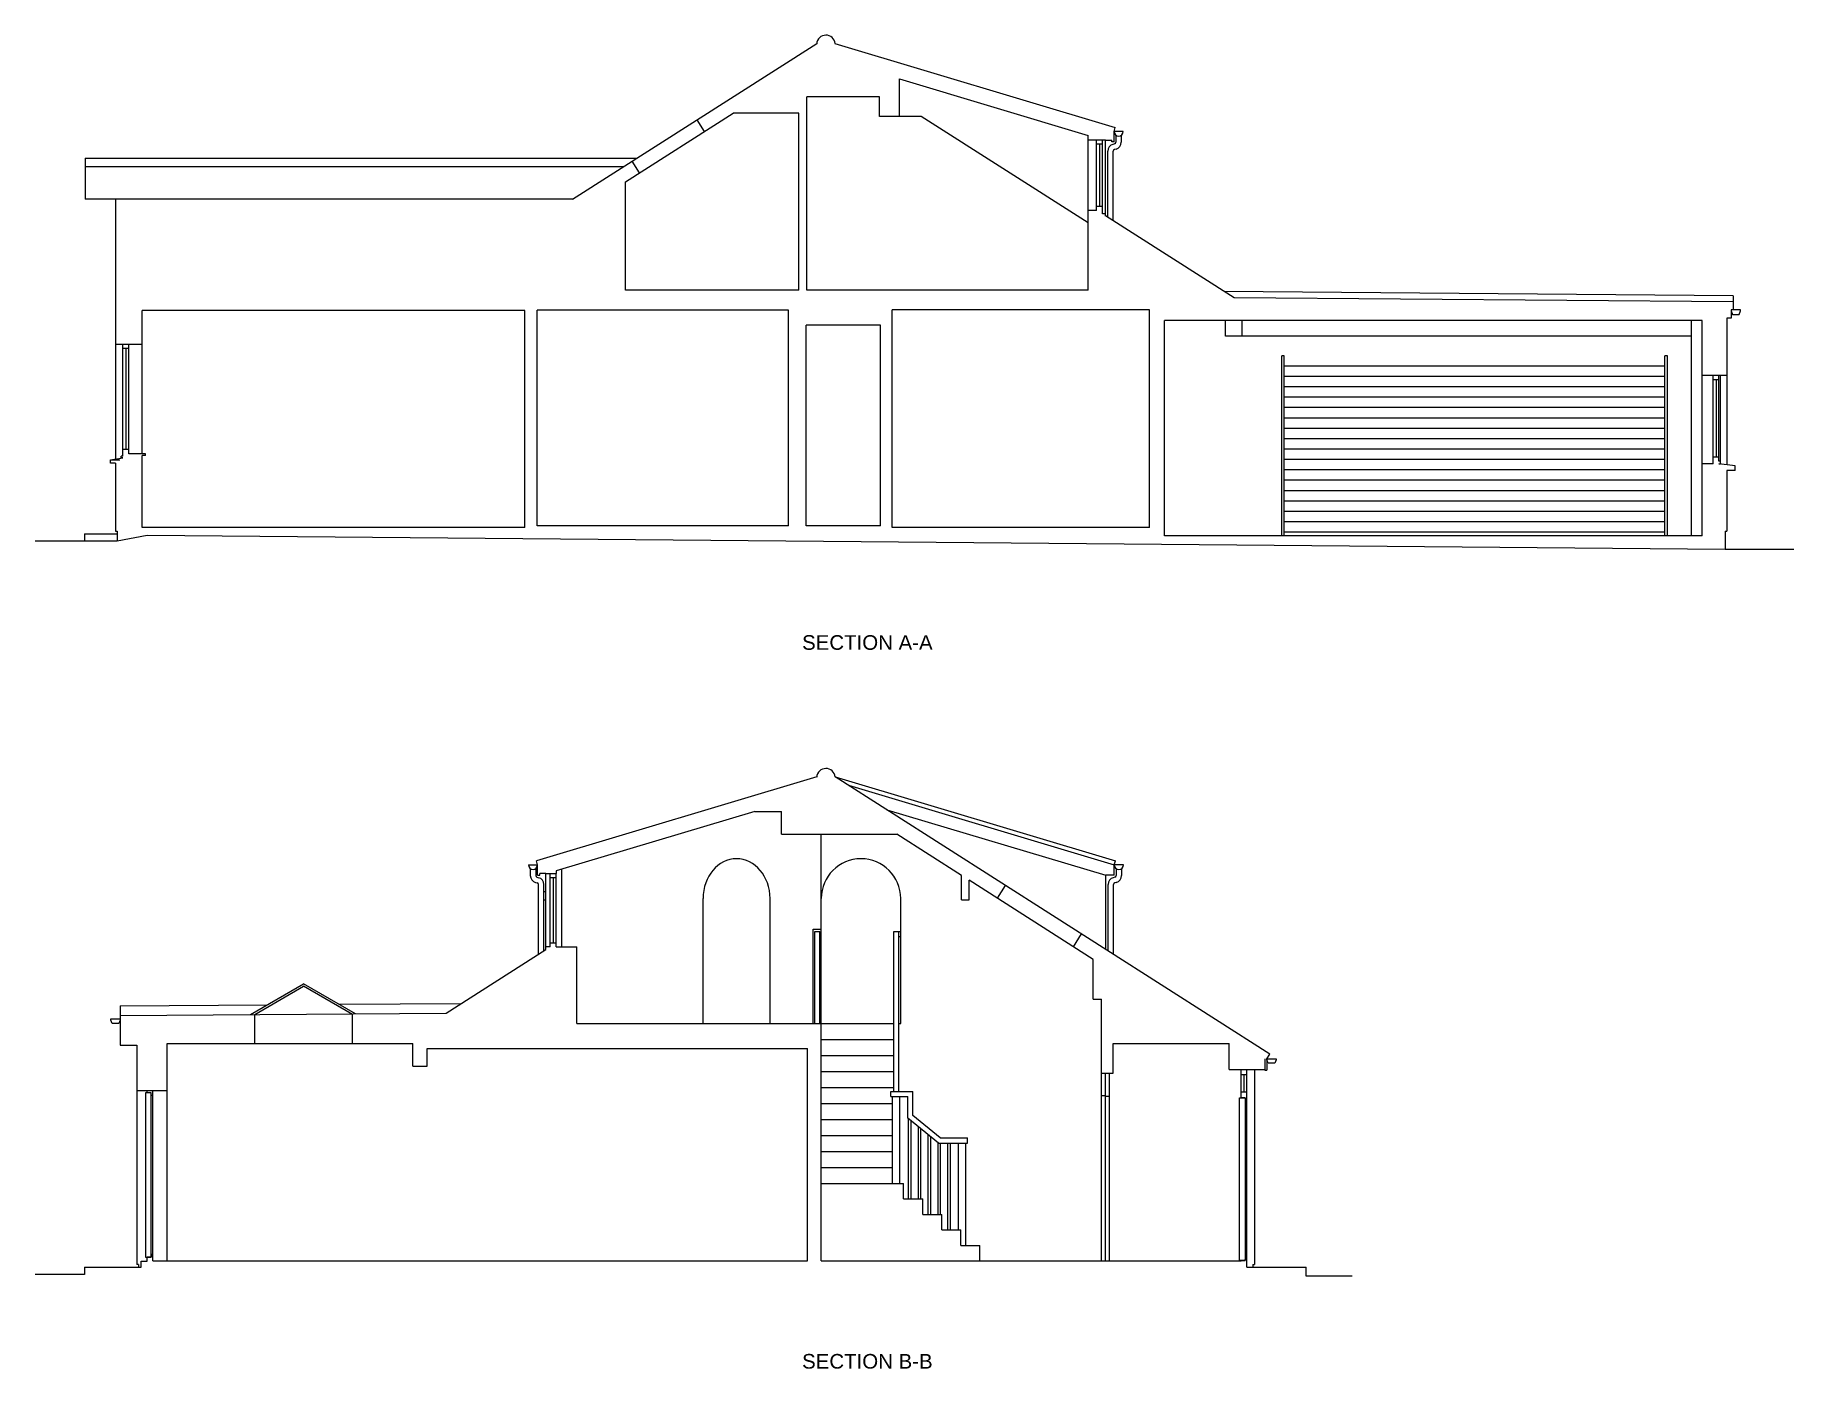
# Model space of a CAD drawing. Header units: millimetres. Extents: x 0 to 257100, y -5590 to 37493.
# Drawn here: x 233043 to 254085, y -5590 to 10366 of the extents above; entities that cross this region are included whole.
import ezdxf
from ezdxf.enums import TextEntityAlignment as Align

# ---------------------------------------------------------------- set-up
doc = ezdxf.new("R2010")
doc.units = ezdxf.units.MM
doc.header["$LTSCALE"] = 25
doc.header["$MEASUREMENT"] = 0
for name, color, linetype in [('05 - General Notes', 6, 'Continuous'), ('20 - Existing Walls', 2, 'Continuous'), ('24 - Stair-Ramp', 1, 'Continuous'), ('31 - Windows', 1, 'Continuous'), ('32 - Doors', 1, 'Continuous'), ('34 - Balustrades', 1, 'Continuous'), ('43 - Floor Finish', 6, 'Continuous'), ('45 - Ceiling Finish', 6, 'Continuous'), ('47 - Roof Finish', 70, 'Continuous'), ('52 -', 2, 'Continuous'), ('94 - Landscaping', 7, 'Continuous')]:
    doc.layers.add(name, color=color, linetype=linetype)
doc.styles.get("Standard").update_dxf_attribs({"font": 'arial.ttf'})

msp = doc.modelspace()

# ---------------------------------------------------------------- texts
at = {"layer": '05 - General Notes'}
for s, p in [('SECTION A-A', (243000, 3100)), ('SECTION B-B', (243000, -5500))]:
    msp.add_text(s, height=175, dxfattribs=at).set_placement(p, align=Align.MIDDLE_CENTER)

# ---------------------------------------------------------------- linework, layer by layer
at = {"layer": '20 - Existing Walls'}
for p, q in [((242277.1, 7317), (242277.1, 9628)), ((242178.1, 7317), (242178.1, 9434)), ((245643.1, 7317), (245643.1, 9166.1)), ((245850.9, 9111), (245643.1, 9111)), ((245850.9, 8201.9), (245850.9, 9111)), ((240105.1, 7317), (240105.1, 8613)), ((234002.6, 8403.5), (234002.6, 5294.6)), ((234322.6, 5359), (234322.6, 7073)), ((238902.6, 4475), (238902.6, 7073)), ((239047.6, 4495), (239047.6, 7076)), ((242057.6, 4495), (242057.6, 7076)), ((243297.6, 4475), (243297.6, 7079)), ((246376.6, 4475), (246376.6, 7079)), ((246557.1, 4375), (246557.1, 6951)), ((252859.1, 4375), (252859.1, 6951)), ((252989.1, 4375), (252989.1, 6951)), ((253285.1, 6980), (253285.1, 5225.3)), ((242267.1, 4495), (242267.1, 6898)), ((243158.1, 4495), (243158.1, 6898)), ((234322.6, 6667), (234002.6, 6667)), ((253285.1, 6294), (252989.1, 6294)), ((234322.6, 4475), (234322.6, 5339)), ((234002.6, 5247), (234002.6, 4431)), ((253119.1, 5237), (252989.1, 5237)), ((253285.1, 5158), (253285.1, 4431)), ((234002.6, 4431), (234022.6, 4431)), ((234022.6, 4431), (234022.6, 4311)), ((253265.1, 4431), (253265.1, 4212)), ((253265.1, 4431), (253285.1, 4431)), ((242448.1, -4298.7), (242448.1, 806.3)), ((239154.2, -572.9), (239154.2, 337.3)), ((239154.2, 337.3), (239276.1, 337.3)), ((239154.2, -572.9), (239154.2, 315.3)), ((239276.1, 366.6), (239276.1, 337.3)), ((239346.1, -541.7), (239346.1, 387.6)), ((245854.3, -571.8), (245854.3, 315.3)), ((241034.1, -1456.7), (241034.1, 37.8)), ((241835.1, -1456.7), (241835.1, 37.8)), ((243399.1, -1456.7), (243399.1, 37.8)), ((239276.1, -541.7), (239522.1, -541.7)), ((239522.1, -1456.7), (239522.1, -541.7)), ((234257.6, -1717.7), (234257.6, -4342.7)), ((234622.1, -4298.7), (234622.1, -1696.7)), ((242282.1, -4298.7), (242282.1, -1755.7)), ((247631.1, -2008.7), (247631.1, -4342.7)), ((234622.1, -2264.7), (234257.6, -2264.7)), ((234277.6, -4342.7), (234257.6, -4342.7)), ((234277.6, -4342.7), (234277.6, -4373.7)), ((247471.1, -4293.7), (247521.1, -4293.7)), ((247541.1, -4282.7), (247521.1, -4282.7)), ((247611.1, -4342.7), (247631.1, -4342.7)), ((247611.1, -4342.7), (247611.1, -4373.7))]:
    msp.add_line(p, q, dxfattribs=at)
msp.add_arc((242923.6, 37.8), 475.5, 0, 180, dxfattribs=at)
msp.add_ellipse((241434.6, 37.8), major_axis=(0, 475.5), ratio=0.8422713, start_param=4.712389, end_param=7.8539816, dxfattribs=at)
at = {"layer": '24 - Stair-Ramp'}
for p, q in [((233630.9, 4400), (233630.9, 4311)), ((233630.9, 4400), (234022.6, 4400)), ((242448.1, -1648.3), (243315.1, -1648.3)), ((242448.1, -1839.9), (243315.1, -1839.9)), ((242448.1, -2031.5), (243315.1, -2031.5)), ((242448.1, -2223.1), (243315.1, -2223.1)), ((242448.1, -2414.7), (243302.6, -2414.7)), ((242448.1, -2606.3), (243302.6, -2606.3)), ((242448.1, -2797.9), (243302.6, -2797.9)), ((242448.1, -2989.5), (243302.6, -2989.5)), ((242448.1, -3181.1), (243302.6, -3181.1)), ((242448.1, -3372.7), (243434.1, -3372.7)), ((243434.1, -3557.9), (243434.1, -3372.7)), ((243434.1, -3557.9), (243662.4, -3557.9)), ((243662.4, -3743.1), (243662.4, -3557.9)), ((243662.4, -3743.1), (243890.6, -3743.1)), ((243890.6, -3928.3), (243890.6, -3743.1)), ((243890.6, -3928.3), (244118.9, -3928.3)), ((244118.9, -4113.5), (244118.9, -3928.3)), ((244118.9, -4113.5), (244347.1, -4113.5)), ((244347.1, -4298.7), (244347.1, -4113.5)), ((233632.6, -4373.7), (233632.6, -4462.7)), ((233632.6, -4373.7), (234312.1, -4373.7)), ((247541.1, -4373.7), (248251.1, -4373.7)), ((248251.1, -4480.2), (248251.1, -4373.7))]:
    msp.add_line(p, q, dxfattribs=at)
at = {"layer": '31 - Windows'}
for p, q in [((241049.6, 9214.9), (240961.8, 9352.7)), ((245743.1, 8267), (245743.1, 9111)), ((245813.1, 9061), (245743.1, 9061)), ((245778.1, 9061), (245778.1, 8317)), ((245813.1, 8227), (245813.1, 9111)), ((240273.8, 8720.5), (240185.9, 8858.3)), ((245743.1, 8267), (245643.1, 8267)), ((245813.1, 8317), (245743.1, 8317)), ((245850.9, 8227), (245813.1, 8227)), ((234092.6, 5328), (234092.6, 6667)), ((234162.6, 6617), (234092.6, 6617)), ((234127.6, 6617), (234127.6, 5409)), ((234162.6, 5359), (234162.6, 6667)), ((253119.1, 5237), (253119.1, 6294)), ((253189.1, 6244), (253119.1, 6244)), ((253154.1, 6244), (253154.1, 5318)), ((253189.1, 5268), (253189.1, 6294)), ((253209.1, 5237), (253209.1, 6294)), ((233942.6, 5285), (234092.6, 5309)), ((233942.6, 5247), (233942.6, 5285)), ((233942.6, 5285), (234056.6, 5285)), ((234092.6, 5328), (234072.6, 5328)), ((234072.6, 5309), (234072.6, 5328)), ((234092.6, 5309), (234072.6, 5309)), ((234162.6, 5409), (234092.6, 5409)), ((234362.6, 5359), (234162.6, 5359)), ((234362.6, 5339), (234322.6, 5339)), ((234362.6, 5339), (234362.6, 5359)), ((253189.1, 5318), (253119.1, 5318)), ((253209.1, 5268), (253189.1, 5268)), ((234002.6, 5247), (233942.6, 5247)), ((253385.1, 5213), (253189.1, 5237)), ((253189.1, 5237), (253209.1, 5237)), ((253385.1, 5158), (253285.1, 5158)), ((253385.1, 5158), (253385.1, 5213)), ((239206.1, -541.7), (239206.1, 337.3)), ((239206.1, 287.3), (239276.1, 287.3)), ((239241.1, 287.3), (239241.1, -491.7)), ((239276.1, -541.7), (239276.1, 337.3)), ((244557.1, 39.5), (244654.2, 191.9)), ((245466.1, -539.8), (245563.2, -387.4)), ((239206.1, -541.7), (239154.2, -541.7)), ((239206.1, -491.7), (239276.1, -491.7)), ((235618.5, -1350.9), (236253.6, -984.3)), ((235669.1, -1350.6), (236253.6, -1013.1)), ((236873.4, -1342.1), (236253.6, -984.3)), ((236838.1, -1350.6), (236253.6, -1013.1)), ((247471.1, -2066.7), (247541.1, -2066.7)), ((247506.1, -2066.7), (247506.1, -2278.5)), ((247541.1, -2278.5), (247471.1, -2278.5)), ((247471.1, -4298.7), (247471.1, -4293.7)), ((247521.1, -4293.7), (247521.1, -4282.7))]:
    msp.add_line(p, q, dxfattribs=at)
at = {"layer": '32 - Doors'}
for p, q in [((247958.1, 4375), (247958.1, 6531.2)), ((247988.1, 6531.2), (247958.1, 6531.2)), ((247988.1, 4375), (247988.1, 6531.2)), ((252542.1, 4375), (252542.1, 6531.2)), ((252572.1, 6531.2), (252542.1, 6531.2)), ((252572.1, 4375), (252572.1, 6531.2)), ((252542.1, 6407), (247988.1, 6407)), ((252542.1, 6282.8), (247988.1, 6282.8)), ((252542.1, 6158.5), (247988.1, 6158.5)), ((252542.1, 6034.3), (247988.1, 6034.3)), ((252542.1, 5910.1), (247988.1, 5910.1)), ((252542.1, 5785.8), (247988.1, 5785.8)), ((252542.1, 5661.6), (247988.1, 5661.6)), ((252542.1, 5537.4), (247988.1, 5537.4)), ((252542.1, 5413.1), (247988.1, 5413.1)), ((252542.1, 5288.9), (247988.1, 5288.9)), ((252542.1, 5164.6), (247988.1, 5164.6)), ((252542.1, 5040.4), (247988.1, 5040.4)), ((252542.1, 4916.2), (247988.1, 4916.2)), ((252542.1, 4791.9), (247988.1, 4791.9)), ((252542.1, 4667.7), (247988.1, 4667.7)), ((252542.1, 4543.5), (247988.1, 4543.5)), ((252542.1, 4419.2), (247988.1, 4419.2)), ((245803.1, -4298.7), (245803.1, -2052.7)), ((245848.1, -4298.7), (245848.1, -2052.7)), ((245898.1, -4298.7), (245898.1, -2052.7)), ((247471.1, -2346.7), (247471.1, -2008.7)), ((247541.1, -4373.7), (247541.1, -2008.7)), ((234382.1, -2289.7), (234382.1, -2264.7)), ((234382.1, -2289.7), (234382.1, -2264.7)), ((234432.1, -2289.7), (234382.1, -2289.7)), ((234432.1, -2319.7), (234432.1, -2289.7)), ((234452.1, -4298.7), (234452.1, -2264.7)), ((234452.1, -2319.7), (234432.1, -2319.7)), ((245803.1, -2318.2), (245848.1, -2318.2)), ((245848.1, -2328.7), (245898.1, -2328.7)), ((247521.1, -2346.7), (247471.1, -2346.7)), ((247521.1, -2357.7), (247521.1, -2346.7)), ((247541.1, -2357.7), (247521.1, -2357.7)), ((234312.1, -4303.7), (234382.1, -4303.7)), ((234312.1, -4373.7), (234312.1, -4303.7)), ((234382.1, -4303.7), (234382.1, -4253.7)), ((234432.1, -4253.7), (234382.1, -4253.7)), ((234452.1, -4223.7), (234432.1, -4223.7)), ((234432.1, -4223.7), (234432.1, -4253.7))]:
    msp.add_line(p, q, dxfattribs=at)
for points in [[(234362.1, -4253.7), (234432.1, -4253.7), (234432.1, -2289.7), (234362.1, -2289.7)], [(247521.1, -4293.7), (247451.1, -4293.7), (247451.1, -2346.7), (247521.1, -2346.7)]]:
    msp.add_lwpolyline(points, close=True, dxfattribs=at)
at = {"layer": '34 - Balustrades'}
for p, q in [((242353.1, -1456.7), (242353.1, -331.7)), ((242353.1, -331.7), (242448.1, -331.7)), ((242370.6, -1456.7), (242370.6, -356.7)), ((242370.6, -356.7), (242430.6, -356.7)), ((242430.6, -1456.7), (242430.6, -356.7)), ((243315.1, -2272.7), (243315.1, -356.7)), ((243315.1, -356.7), (243399.1, -356.7)), ((243375.1, -2272.7), (243375.1, -356.7)), ((243375.1, -416.7), (243399.1, -416.7)), ((243282.6, -2272.7), (243542.6, -2272.7)), ((243282.6, -2332.7), (243282.6, -2272.7)), ((243542.6, -2560.8), (243542.6, -2272.7)), ((243282.6, -2332.7), (243482.6, -2332.7)), ((243302.6, -3372.7), (243302.6, -2332.7)), ((243387.6, -3372.7), (243387.6, -2332.7)), ((243482.6, -2589.3), (243482.6, -2332.7)), ((243851.1, -2888.3), (243482.6, -2589.3)), ((243489.9, -2595.2), (243489.9, -3557.9)), ((243519.9, -2619.6), (243519.9, -3557.9)), ((243872.4, -2828.3), (243542.6, -2560.8)), ((243607.1, -2690.4), (243607.1, -3557.9)), ((243637.1, -2714.7), (243637.1, -3557.9)), ((243724.4, -2785.5), (243724.4, -3743.1)), ((243754.4, -2809.8), (243754.4, -3743.1)), ((243841.6, -2880.6), (243841.6, -3743.1)), ((243851.1, -2888.3), (244196.1, -2888.3)), ((243871.6, -2888.3), (243871.6, -3743.1)), ((243872.4, -2828.3), (244196.1, -2828.3)), ((243958.9, -2888.3), (243958.9, -3928.3)), ((243988.9, -2888.3), (243988.9, -3928.3)), ((244091.1, -3928.3), (244091.1, -2888.3)), ((244176.1, -4113.5), (244176.1, -2888.3)), ((244196.1, -2888.3), (244196.1, -2828.3))]:
    msp.add_line(p, q, dxfattribs=at)
at = {"layer": '43 - Floor Finish'}
for p, q in [((238902.6, 4475), (234322.6, 4475)), ((242057.6, 4495), (239047.6, 4495)), ((243158.1, 4495), (242267.1, 4495)), ((246376.6, 4475), (243297.6, 4475)), ((252989.1, 4375), (246557.1, 4375)), ((241655, 1079.3), (241971.1, 1079.3)), ((239522.1, -1456.7), (243315.1, -1456.7)), ((243375.1, -1456.7), (243399.1, -1456.7)), ((234452.1, -4298.7), (242282.1, -4298.7)), ((242448.1, -4298.7), (247471.1, -4298.7))]:
    msp.add_line(p, q, dxfattribs=at)
at = {"layer": '45 - Ceiling Finish'}
for p, q in [((243385.1, 9395), (243385.1, 9842.5)), ((243385.1, 9842.5), (245643.1, 9166.1)), ((243145.1, 9628), (242277.1, 9628)), ((243145.1, 9395), (243145.1, 9628)), ((242178.1, 9434), (241393.4, 9434)), ((243642.5, 9395), (243145.1, 9395)), ((245643.1, 8120), (243642.5, 9395)), ((242178.1, 7317), (240105.1, 7317)), ((245643.1, 7317), (242277.1, 7317)), ((238902.6, 7073), (234322.6, 7073)), ((242057.6, 7076), (239047.6, 7076)), ((246376.6, 7079), (243297.6, 7079)), ((252989.1, 6951), (246557.1, 6951)), ((247285.1, 6763), (247285.1, 6951)), ((247485.1, 6763), (247485.1, 6951)), ((243158.1, 6898), (242267.1, 6898)), ((252859.1, 6763), (247285.1, 6763)), ((241655, 1079.3), (239276.1, 366.6)), ((241971.1, 806.3), (241971.1, 1079.3)), ((241971.1, 806.3), (243353.9, 806.3)), ((244127.1, 313.5), (243353.9, 806.3)), ((244127.1, 19.3), (244127.1, 313.5)), ((245703.1, -690.9), (244218.1, 255.5)), ((244218.1, 19.3), (244218.1, 255.5)), ((244127.1, 19.3), (244218.1, 19.3)), ((245703.1, -1168.7), (245703.1, -690.9)), ((245703.1, -1168.7), (245703.1, -690.9)), ((245703.1, -1168.7), (245803.1, -1168.7)), ((245803.1, -2052.7), (245803.1, -1168.7)), ((235669.1, -1696.7), (235669.1, -1350.6)), ((236838.1, -1696.7), (236838.1, -1342.4)), ((234622.1, -1696.7), (237562.1, -1696.7)), ((237562.1, -1968.7), (237562.1, -1696.7)), ((237732.1, -1968.7), (237732.1, -1755.7)), ((237732.1, -1755.7), (242282.1, -1755.7)), ((245942.1, -1696.7), (247328.1, -1696.7)), ((245942.1, -2052.7), (245942.1, -1696.7)), ((247328.1, -2008.7), (247328.1, -1696.7)), ((237562.1, -1968.7), (237732.1, -1968.7)), ((245803.1, -2052.7), (245942.1, -2052.7)), ((247328.1, -2008.7), (247631.1, -2008.7))]:
    msp.add_line(p, q, dxfattribs=at)
at = {"layer": '47 - Roof Finish'}
for p, q in [((239472.2, 8403.5), (242395.5, 10266.4)), ((242610.9, 10265.1), (245964.7, 9260.3)), ((242619.1, 10262.6), (242613, 10266.4)), ((240105.1, 8613), (241393.4, 9434)), ((245950.9, 9214), (245964.7, 9260.3)), ((245850.9, 9111), (245925.9, 9111)), ((245925.9, 9089), (245925.9, 9111)), ((245950.9, 9089), (245925.9, 9089)), ((245950.9, 9089), (245950.9, 9214)), ((233642.6, 8894), (240242, 8894)), ((233642.6, 8894), (233642.6, 8403.5)), ((233642.6, 8794), (240085.1, 8794)), ((239472.2, 8403.5), (233642.6, 8403.5)), ((247390, 7222.1), (245850.9, 8203)), ((253360.1, 7249), (247270.8, 7298.1)), ((253360.1, 7249), (253360.1, 7081)), ((253335.1, 6980), (253285.1, 6980)), ((253335.1, 7066), (253335.1, 6980)), ((242394.3, 1491.3), (239040.4, 486.6)), ((247816.8, -1823.6), (242613, 1492.7)), ((242614.3, 1491.3), (245968.2, 486.6)), ((242773.2, 1391.7), (245954.3, 440.3)), ((243231.3, 1099.8), (245854.3, 315.3)), ((239054.2, 440.3), (239040.4, 486.6)), ((239054.2, 315.3), (239054.2, 440.3)), ((245954.3, 440.3), (245968.2, 486.6)), ((245954.3, 315.3), (245954.3, 440.3)), ((239054.2, 315.3), (239079.2, 315.3)), ((239154.2, 337.3), (239079.2, 337.3)), ((239079.2, 315.3), (239079.2, 337.3)), ((245954.3, 315.3), (245854.3, 315.3)), ((239129.2, 120.3), (239154.2, 120.3)), ((239129.2, 20.3), (239154.2, 20.3)), ((237959.3, -1334.5), (239154.2, -572.9)), ((234057.6, -1246.7), (235820.5, -1234.3)), ((234057.6, -1246.7), (234057.6, -1717.7)), ((236676.3, -1228.3), (238142, -1218)), ((234057.6, -1361.9), (237959.3, -1334.5)), ((234057.6, -1717.7), (234257.6, -1717.7)), ((247756.1, -1879.7), (247756.1, -2016.7)), ((247781.1, -1879.7), (247816.8, -1823.6)), ((247781.1, -1879.7), (247781.1, -2016.7)), ((247631.1, -2008.7), (247756.1, -2008.7)), ((247756.1, -2016.7), (247781.1, -2016.7))]:
    msp.add_line(p, q, dxfattribs=at)
at = {"layer": '47 - Roof Finish', "linetype": 'Continuous'}
msp.add_line((253360.1, 7174), (247390, 7222.1), dxfattribs=at)
at = {"layer": '47 - Roof Finish'}
for centre in [(242503.4, 10255.9), (242503.4, 1482.2)]:
    msp.add_arc(centre, 110.1, 4.7812, 176.11243, dxfattribs=at)
at = {"layer": '52 -'}
for p, q in [((245958.6, 9065.2), (245938.9, 9059.9)), ((246060.9, 9214), (245950.9, 9214)), ((245973.4, 9169.6), (245973.4, 9084.5)), ((246038.4, 9169.6), (246038.4, 9084.5)), ((245875.9, 8185.9), (245875.9, 8977.8)), ((245940.9, 8144.5), (245940.9, 8977.8)), ((245975.4, 9002.4), (245955.7, 8997.1)), ((238944.2, 440.3), (239054.2, 440.3)), ((246064.3, 440.3), (245954.3, 440.3)), ((238966.7, 395.9), (238966.7, 310.8)), ((239029.7, 228.7), (239049.4, 223.4)), ((239031.7, 395.9), (239031.7, 310.8)), ((239046.6, 291.5), (239066.2, 286.2)), ((245962, 291.5), (245942.3, 286.2)), ((245978.8, 228.7), (245959.1, 223.4)), ((245976.8, 395.9), (245976.8, 310.8)), ((246041.8, 395.9), (246041.8, 310.8)), ((239064.2, -630.3), (239064.2, 204.1)), ((239129.2, -588.9), (239129.2, 204.1)), ((245879.3, -587.8), (245879.3, 204.1)), ((245944.3, -629.2), (245944.3, 204.1))]:
    msp.add_line(p, q, dxfattribs=at)
for points in [[(253445.1, 7081), (253335.1, 7081), (253335.1, 7066), (253349.7, 7026), (253430.5, 7026), (253445.1, 7066)], [(233947.6, -1403.6), (234057.6, -1403.6), (234057.6, -1418.6), (234043, -1458.6), (233962.2, -1458.6), (233947.6, -1418.6)], [(247781.1, -1879.7), (247891.1, -1879.7), (247891.1, -1894.7), (247876.5, -1934.7), (247795.7, -1934.7), (247781.1, -1894.7)]]:
    msp.add_lwpolyline(points, close=True, dxfattribs=at)
for centre, radius, start, end in [((245960.9, 8977.8), 85, 105, 180), ((246005.9, 9214), 55, 180, 0), ((245953.4, 9084.5), 20, 285, 0), ((245953.4, 9084.5), 85, 285, 0), ((245960.9, 8977.8), 20, 105, 180), ((238999.2, 440.3), 55, 180, 0), ((246009.3, 440.3), 55, 180, 0), ((239051.7, 310.8), 85, 180, 255), ((239051.7, 310.8), 20, 180, 255), ((239044.2, 204.1), 20, 0, 75), ((239044.2, 204.1), 85, 0, 75), ((245964.3, 204.1), 85, 105, 180), ((245964.3, 204.1), 20, 105, 180), ((245956.8, 310.8), 20, 285, 0), ((245956.8, 310.8), 85, 285, 0)]:
    msp.add_arc(centre, radius, start, end, dxfattribs=at)
at = {"layer": '94 - Landscaping'}
for p, q in [((234022.6, 4311), (233042.6, 4311)), ((234382.6, 4381), (234022.6, 4311)), ((253265.1, 4212), (234382.6, 4381)), ((254085.1, 4212), (253265.1, 4212)), ((233632.6, -4462.7), (233042.6, -4462.7)), ((248801.1, -4480.2), (248251.1, -4480.2))]:
    msp.add_line(p, q, dxfattribs=at)

msp.set_redraw_order([(e.dxf.handle, doc.entitydb.next_handle()) for e in msp.query("TEXT MTEXT ATTDEF DIMENSION ARC_DIMENSION")])  # texts and dimensions are drawn at this point

doc.saveas('drawing.dxf')
